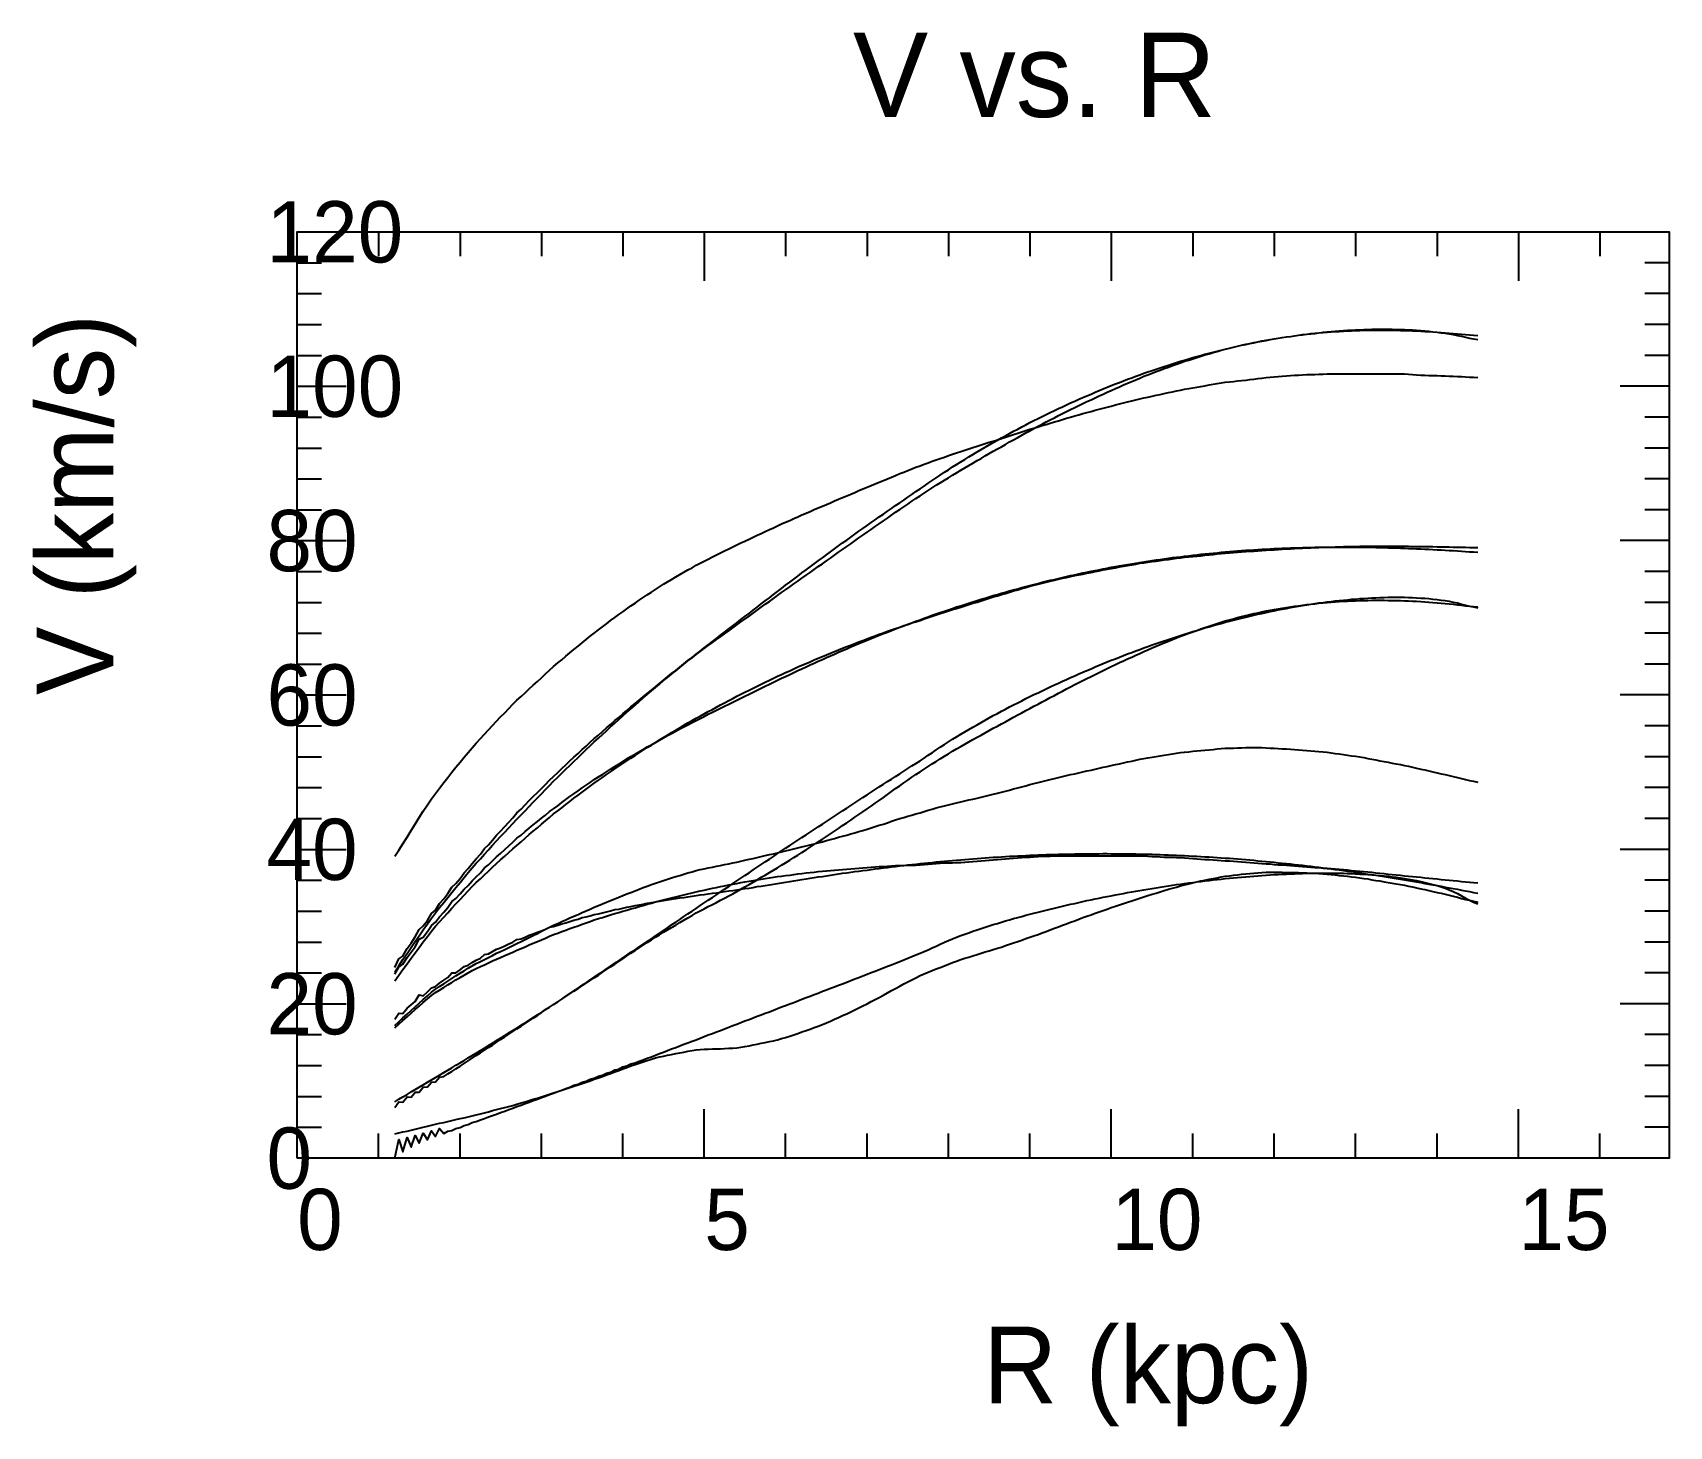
# Model space of a CAD drawing. Extents: x -35 to 179, y -35 to 147.
import ezdxf

# ---------------------------------------------------------------- set-up
doc = ezdxf.new("R2010")
doc.units = 0

msp = doc.modelspace()

# ---------------------------------------------------------------- texts
at = {"color": 0}
for s, height, p in [('V vs. R', 11, (72.6, 135.96)), ('120', 8, (-4, 116.96)), ('100', 8, (-4, 96.8)), ('80', 8, (-4, 76.64)), ('60', 8, (-4, 56.48)), ('40', 8, (-4, 36.32)), ('20', 8, (-4, 16.16)), ('0', 8, (-4, -4)), ('0', 8, (0, -12)), ('5', 8, (53.17, -12)), ('10', 8, (106.33, -12)), ('15', 8, (159.5, -12)), ('R (kpc)', 10, (89.6, -32))]:
    msp.add_text(s, height=height, dxfattribs=at).set_placement(p)
msp.add_text('V (km/s)', height=10, rotation=90, dxfattribs=at).set_placement((-24, 60.48))

# ---------------------------------------------------------------- linework, layer by layer
at = {"color": 0}
for p, q in [((10.63, 120.96), (10.63, 117.76)), ((21.27, 120.96), (21.27, 117.76)), ((31.9, 120.96), (31.9, 117.76)), ((42.53, 120.96), (42.53, 117.76)), ((53.17, 120.96), (53.17, 114.56)), ((63.8, 120.96), (63.8, 117.76)), ((74.43, 120.96), (74.43, 117.76)), ((85.07, 120.96), (85.07, 117.76)), ((95.7, 120.96), (95.7, 117.76)), ((106.33, 120.96), (106.33, 114.56)), ((116.97, 120.96), (116.97, 117.76)), ((127.6, 120.96), (127.6, 117.76)), ((138.23, 120.96), (138.23, 117.76)), ((148.87, 120.96), (148.87, 117.76)), ((159.5, 120.96), (159.5, 114.56)), ((170.13, 120.96), (170.13, 117.76)), ((0, 116.93), (3.2, 116.93)), ((179.2, 116.93), (176, 116.93)), ((0, 112.89), (3.2, 112.89)), ((179.2, 112.89), (176, 112.89)), ((0, 108.86), (3.2, 108.86)), ((179.2, 108.86), (176, 108.86)), ((0, 104.83), (3.2, 104.83)), ((179.2, 104.83), (176, 104.83)), ((0, 100.8), (6.4, 100.8)), ((179.2, 100.8), (172.8, 100.8)), ((0, 96.77), (3.2, 96.77)), ((179.2, 96.77), (176, 96.77)), ((0, 92.73), (3.2, 92.73)), ((179.2, 92.73), (176, 92.73)), ((0, 88.7), (3.2, 88.7)), ((179.2, 88.7), (176, 88.7)), ((0, 84.67), (3.2, 84.67)), ((179.2, 84.67), (176, 84.67)), ((0, 80.64), (6.4, 80.64)), ((179.2, 80.64), (172.8, 80.64)), ((0, 76.61), (3.2, 76.61)), ((179.2, 76.61), (176, 76.61)), ((0, 72.57), (3.2, 72.57)), ((179.2, 72.57), (176, 72.57)), ((0, 68.54), (3.2, 68.54)), ((179.2, 68.54), (176, 68.54)), ((0, 64.51), (3.2, 64.51)), ((179.2, 64.51), (176, 64.51)), ((0, 60.48), (6.4, 60.48)), ((179.2, 60.48), (172.8, 60.48)), ((0, 56.45), (3.2, 56.45)), ((179.2, 56.45), (176, 56.45)), ((0, 52.42), (3.2, 52.42)), ((179.2, 52.42), (176, 52.42)), ((0, 48.38), (3.2, 48.38)), ((179.2, 48.38), (176, 48.38)), ((0, 44.35), (3.2, 44.35)), ((179.2, 44.35), (176, 44.35)), ((0, 40.32), (6.4, 40.32)), ((179.2, 40.32), (172.8, 40.32)), ((0, 36.29), (3.2, 36.29)), ((179.2, 36.29), (176, 36.29)), ((0, 32.26), (3.2, 32.26)), ((179.2, 32.26), (176, 32.26)), ((0, 28.22), (3.2, 28.22)), ((179.2, 28.22), (176, 28.22)), ((0, 24.19), (3.2, 24.19)), ((179.2, 24.19), (176, 24.19)), ((0, 20.16), (6.4, 20.16)), ((179.2, 20.16), (172.8, 20.16)), ((0, 16.13), (3.2, 16.13)), ((179.2, 16.13), (176, 16.13)), ((0, 12.1), (3.2, 12.1)), ((179.2, 12.1), (176, 12.1)), ((0, 8.06), (3.2, 8.06)), ((179.2, 8.06), (176, 8.06)), ((53.17, 0), (53.17, 6.4)), ((106.33, 0), (106.33, 6.4)), ((159.5, 0), (159.5, 6.4)), ((0, 4.03), (3.2, 4.03)), ((10.63, 0), (10.63, 3.2)), ((21.27, 0), (21.27, 3.2)), ((31.9, 0), (31.9, 3.2)), ((42.53, 0), (42.53, 3.2)), ((63.8, 0), (63.8, 3.2)), ((74.43, 0), (74.43, 3.2)), ((85.07, 0), (85.07, 3.2)), ((95.7, 0), (95.7, 3.2)), ((116.97, 0), (116.97, 3.2)), ((127.6, 0), (127.6, 3.2)), ((138.23, 0), (138.23, 3.2)), ((148.87, 0), (148.87, 3.2)), ((170.13, 0), (170.13, 3.2)), ((179.2, 4.03), (176, 4.03))]:
    msp.add_line(p, q, dxfattribs=at)
msp.add_lwpolyline([(0, 0), (0, 120.96), (179.2, 120.96), (179.2, 0)], close=True, dxfattribs=at)
at = {"color": 3}
for points in [[(12.76, 24.9), (13.29, 26.02), (13.82, 26.36), (14.36, 27.38), (14.89, 28.05), (15.42, 28.91), (15.95, 29.87), (16.48, 30.32), (17.01, 31.03), (17.55, 31.94), (18.08, 32.4), (18.61, 33.24), (19.14, 33.85), (19.67, 34.54), (20.2, 35.39), (20.74, 35.85), (21.27, 36.53), (21.8, 37.25), (22.33, 37.8), (22.86, 38.47), (23.39, 39.09), (23.93, 39.71), (24.46, 40.43), (24.99, 40.92), (25.52, 41.53), (26.05, 42.16), (26.58, 42.7), (27.12, 43.3), (27.65, 43.87), (28.18, 44.44), (28.71, 45.07), (29.24, 45.55), (29.77, 46.12), (30.31, 46.68), (30.84, 47.2), (31.37, 47.73), (31.9, 48.27), (32.43, 48.8), (32.96, 49.37), (33.5, 49.83), (34.03, 50.35), (34.56, 50.87), (35.09, 51.36), (35.62, 51.86), (36.15, 52.36), (36.69, 52.84), (37.22, 53.37), (37.75, 53.81), (38.28, 54.3), (38.81, 54.78), (39.34, 55.25), (39.88, 55.71), (40.41, 56.19), (40.94, 56.64), (41.47, 57.13), (42, 57.55), (42.53, 58.02), (43.07, 58.47), (43.6, 58.93), (44.13, 59.36), (44.66, 59.8), (45.19, 60.24), (45.72, 60.69), (46.26, 61.12), (46.79, 61.55), (47.32, 61.99), (47.85, 62.42), (48.38, 62.84), (48.91, 63.27), (49.45, 63.69), (49.98, 64.13), (50.51, 64.54), (51.04, 64.96), (51.57, 65.38), (52.1, 65.8), (52.64, 66.21), (53.17, 66.62), (53.7, 67.04), (54.23, 67.46), (54.76, 67.86), (55.29, 68.27), (55.83, 68.68), (56.36, 69.1), (56.89, 69.5), (57.42, 69.92), (57.95, 70.32), (58.48, 70.74), (59.02, 71.14), (59.55, 71.55), (60.08, 71.95), (60.61, 72.37), (61.14, 72.77), (61.67, 73.18), (62.21, 73.58), (62.74, 74), (63.27, 74.4), (63.8, 74.8), (64.33, 75.2), (64.86, 75.61), (65.4, 76), (65.93, 76.41), (66.46, 76.8), (66.99, 77.2), (67.52, 77.6), (68.05, 77.99), (68.59, 78.38), (69.12, 78.78), (69.65, 79.17), (70.18, 79.56), (70.71, 79.94), (71.24, 80.33), (71.78, 80.71), (72.31, 81.1), (72.84, 81.48), (73.37, 81.86), (73.9, 82.24), (74.43, 82.61), (74.97, 82.99), (75.5, 83.36), (76.03, 83.74), (76.56, 84.11), (77.09, 84.48), (77.62, 84.85), (78.16, 85.21), (78.69, 85.58), (79.22, 85.94), (79.75, 86.31), (80.28, 86.67), (80.81, 87.03), (81.35, 87.39), (81.88, 87.75), (82.41, 88.12), (82.94, 88.47), (83.47, 88.84), (84, 89.19), (84.54, 89.56), (85.07, 89.9), (85.6, 90.25), (86.13, 90.59), (86.66, 90.92), (87.19, 91.25), (87.73, 91.58), (88.26, 91.89), (88.79, 92.22), (89.32, 92.53), (89.85, 92.84), (90.38, 93.15), (90.92, 93.45), (91.45, 93.75), (91.98, 94.05), (92.51, 94.34), (93.04, 94.64), (93.57, 94.92), (94.11, 95.21), (94.64, 95.49), (95.17, 95.76), (95.7, 96.04), (96.23, 96.31), (96.76, 96.58), (97.3, 96.84), (97.83, 97.1), (98.36, 97.36), (98.89, 97.62), (99.42, 97.87), (99.95, 98.12), (100.49, 98.37), (101.02, 98.61), (101.55, 98.85), (102.08, 99.09), (102.61, 99.32), (103.14, 99.56), (103.68, 99.78), (104.21, 100.01), (104.74, 100.23), (105.27, 100.45), (105.8, 100.67), (106.33, 100.88), (106.87, 101.09), (107.4, 101.3), (107.93, 101.51), (108.46, 101.71), (108.99, 101.91), (109.52, 102.11), (110.06, 102.29), (110.59, 102.49), (111.12, 102.67), (111.65, 102.86), (112.18, 103.03), (112.71, 103.22), (113.25, 103.39), (113.78, 103.56), (114.31, 103.73), (114.84, 103.9), (115.37, 104.06), (115.9, 104.22), (116.44, 104.37), (116.97, 104.53), (117.5, 104.68), (118.03, 104.83), (118.56, 104.97), (119.09, 105.12), (119.63, 105.25), (120.16, 105.39), (120.69, 105.52), (121.22, 105.65), (121.75, 105.78), (122.28, 105.9), (122.82, 106.03), (123.35, 106.14), (123.88, 106.26), (124.41, 106.37), (124.94, 106.48), (125.47, 106.58), (126.01, 106.68), (126.54, 106.78), (127.07, 106.88), (127.6, 106.97), (128.13, 107.06), (128.66, 107.15), (129.2, 107.23), (129.73, 107.31), (130.26, 107.39), (130.79, 107.46), (131.32, 107.54), (131.85, 107.6), (132.39, 107.67), (132.92, 107.73), (133.45, 107.79), (133.98, 107.84), (134.51, 107.89), (135.04, 107.94), (135.58, 107.99), (136.11, 108.03), (136.64, 108.07), (137.17, 108.1), (137.7, 108.13), (138.23, 108.16), (138.77, 108.18), (139.3, 108.2), (139.83, 108.22), (140.36, 108.23), (140.89, 108.24), (141.42, 108.24), (141.96, 108.25), (142.49, 108.24), (143.02, 108.24), (143.55, 108.22), (144.08, 108.21), (144.61, 108.19), (145.15, 108.17), (145.68, 108.14), (146.21, 108.11), (146.74, 108.07), (147.27, 108.03), (147.8, 107.98), (148.34, 107.92), (148.87, 107.86), (149.4, 107.79), (149.93, 107.72), (150.46, 107.63), (150.99, 107.54), (151.53, 107.43), (152.06, 107.32), (152.59, 107.2), (153.12, 107.09), (153.65, 106.99), (154.18, 106.89)], [(12.76, 24), (13.29, 24.95), (13.82, 25.33), (14.36, 26.19), (14.89, 26.9), (15.42, 27.59), (15.95, 28.6), (16.48, 28.87), (17.01, 29.6), (17.55, 30.36), (18.08, 30.83), (18.61, 31.52), (19.14, 32.13), (19.67, 32.74), (20.2, 33.53), (20.74, 33.89), (21.27, 34.5), (21.8, 35.14), (22.33, 35.61), (22.86, 36.19), (23.39, 36.73), (23.93, 37.26), (24.46, 37.9), (24.99, 38.29), (25.52, 38.82), (26.05, 39.36), (26.58, 39.8), (27.12, 40.3), (27.65, 40.78), (28.18, 41.26), (28.71, 41.8), (29.24, 42.17), (29.77, 42.63), (30.31, 43.1), (30.84, 43.51), (31.37, 43.95), (31.9, 44.38), (32.43, 44.8), (32.96, 45.26), (33.5, 45.61), (34.03, 46.02), (34.56, 46.44), (35.09, 46.81), (35.62, 47.2), (36.15, 47.58), (36.69, 47.96), (37.22, 48.36), (37.75, 48.69), (38.28, 49.05), (38.81, 49.42), (39.34, 49.77), (39.88, 50.11), (40.41, 50.46), (40.94, 50.8), (41.47, 51.15), (42, 51.46), (42.53, 51.79), (43.07, 52.12), (43.6, 52.44), (44.13, 52.75), (44.66, 53.06), (45.19, 53.37), (45.72, 53.7), (46.26, 53.98), (46.79, 54.28), (47.32, 54.59), (47.85, 54.88), (48.38, 55.17), (48.91, 55.46), (49.45, 55.74), (49.98, 56.04), (50.51, 56.31), (51.04, 56.59), (51.57, 56.87), (52.1, 57.15), (52.64, 57.42), (53.17, 57.69), (53.7, 57.96), (54.23, 58.23), (54.76, 58.49), (55.29, 58.76), (55.83, 59.02), (56.36, 59.29), (56.89, 59.55), (57.42, 59.81), (57.95, 60.07), (58.48, 60.34), (59.02, 60.59), (59.55, 60.85), (60.08, 61.11), (60.61, 61.38), (61.14, 61.63), (61.67, 61.89), (62.21, 62.15), (62.74, 62.41), (63.27, 62.66), (63.8, 62.91), (64.33, 63.16), (64.86, 63.42), (65.4, 63.66), (65.93, 63.91), (66.46, 64.15), (66.99, 64.4), (67.52, 64.64), (68.05, 64.88), (68.59, 65.12), (69.12, 65.37), (69.65, 65.59), (70.18, 65.83), (70.71, 66.06), (71.24, 66.29), (71.78, 66.52), (72.31, 66.75), (72.84, 66.97), (73.37, 67.2), (73.9, 67.42), (74.43, 67.64), (74.97, 67.85), (75.5, 68.07), (76.03, 68.28), (76.56, 68.49), (77.09, 68.7), (77.62, 68.92), (78.16, 69.12), (78.69, 69.32), (79.22, 69.52), (79.75, 69.72), (80.28, 69.92), (80.81, 70.12), (81.35, 70.31), (81.88, 70.51), (82.41, 70.69), (82.94, 70.88), (83.47, 71.07), (84, 71.25), (84.54, 71.43), (85.07, 71.61), (85.6, 71.79), (86.13, 71.97), (86.66, 72.14), (87.19, 72.31), (87.73, 72.48), (88.26, 72.65), (88.79, 72.81), (89.32, 72.98), (89.85, 73.14), (90.38, 73.3), (90.92, 73.46), (91.45, 73.61), (91.98, 73.76), (92.51, 73.91), (93.04, 74.07), (93.57, 74.21), (94.11, 74.36), (94.64, 74.51), (95.17, 74.64), (95.7, 74.78), (96.23, 74.92), (96.76, 75.05), (97.3, 75.19), (97.83, 75.32), (98.36, 75.45), (98.89, 75.58), (99.42, 75.7), (99.95, 75.82), (100.49, 75.94), (101.02, 76.06), (101.55, 76.18), (102.08, 76.3), (102.61, 76.41), (103.14, 76.52), (103.68, 76.63), (104.21, 76.74), (104.74, 76.84), (105.27, 76.94), (105.8, 77.05), (106.33, 77.15), (106.87, 77.24), (107.4, 77.34), (107.93, 77.43), (108.46, 77.52), (108.99, 77.61), (109.52, 77.7), (110.06, 77.79), (110.59, 77.87), (111.12, 77.95), (111.65, 78.04), (112.18, 78.11), (112.71, 78.19), (113.25, 78.26), (113.78, 78.33), (114.31, 78.41), (114.84, 78.47), (115.37, 78.54), (115.9, 78.61), (116.44, 78.67), (116.97, 78.73), (117.5, 78.79), (118.03, 78.85), (118.56, 78.91), (119.09, 78.96), (119.63, 79.01), (120.16, 79.06), (120.69, 79.11), (121.22, 79.16), (121.75, 79.2), (122.28, 79.24), (122.82, 79.29), (123.35, 79.33), (123.88, 79.37), (124.41, 79.4), (124.94, 79.44), (125.47, 79.47), (126.01, 79.5), (126.54, 79.53), (127.07, 79.56), (127.6, 79.59), (128.13, 79.61), (128.66, 79.64), (129.2, 79.66), (129.73, 79.68), (130.26, 79.7), (130.79, 79.71), (131.32, 79.73), (131.85, 79.74), (132.39, 79.75), (132.92, 79.77), (133.45, 79.77), (133.98, 79.78), (134.51, 79.79), (135.04, 79.79), (135.58, 79.8), (136.11, 79.8), (136.64, 79.8), (137.17, 79.8), (137.7, 79.79), (138.23, 79.79), (138.77, 79.78), (139.3, 79.78), (139.83, 79.77), (140.36, 79.76), (140.89, 79.75), (141.42, 79.74), (141.96, 79.73), (142.49, 79.71), (143.02, 79.7), (143.55, 79.68), (144.08, 79.66), (144.61, 79.64), (145.15, 79.62), (145.68, 79.6), (146.21, 79.58), (146.74, 79.55), (147.27, 79.53), (147.8, 79.5), (148.34, 79.48), (148.87, 79.45), (149.4, 79.42), (149.93, 79.39), (150.46, 79.36), (150.99, 79.33), (151.53, 79.3), (152.06, 79.26), (152.59, 79.23), (153.12, 79.19), (153.65, 79.16), (154.18, 79.12)], [(12.76, 6.63), (13.29, 7.36), (13.82, 7.29), (14.36, 7.99), (14.89, 7.95), (15.42, 8.62), (15.95, 8.62), (16.48, 9.27), (17.01, 9.29), (17.55, 9.92), (18.08, 9.96), (18.61, 10.58), (19.14, 10.64), (19.67, 11.01), (20.2, 11.32), (20.74, 11.68), (21.27, 12.01), (21.8, 12.36), (22.33, 12.69), (22.86, 13.05), (23.39, 13.39), (23.93, 13.74), (24.46, 14.08), (24.99, 14.43), (25.52, 14.77), (26.05, 15.12), (26.58, 15.47), (27.12, 15.82), (27.65, 16.17), (28.18, 16.52), (28.71, 16.88), (29.24, 17.22), (29.77, 17.58), (30.31, 17.92), (30.84, 18.29), (31.37, 18.63), (31.9, 19), (32.43, 19.35), (32.96, 19.71), (33.5, 20.06), (34.03, 20.42), (34.56, 20.77), (35.09, 21.14), (35.62, 21.48), (36.15, 21.85), (36.69, 22.19), (37.22, 22.57), (37.75, 22.91), (38.28, 23.28), (38.81, 23.62), (39.34, 24), (39.88, 24.34), (40.41, 24.72), (40.94, 25.05), (41.47, 25.44), (42, 25.77), (42.53, 26.16), (43.07, 26.49), (43.6, 26.88), (44.13, 27.21), (44.66, 27.57), (45.19, 27.93), (45.72, 28.29), (46.26, 28.65), (46.79, 29.01), (47.32, 29.37), (47.85, 29.73), (48.38, 30.09), (48.91, 30.45), (49.45, 30.81), (49.98, 31.17), (50.51, 31.53), (51.04, 31.89), (51.57, 32.25), (52.1, 32.61), (52.64, 32.97), (53.17, 33.33), (53.7, 33.69), (54.23, 34.05), (54.76, 34.4), (55.29, 34.76), (55.83, 35.12), (56.36, 35.48), (56.89, 35.84), (57.42, 36.21), (57.95, 36.55), (58.48, 36.92), (59.02, 37.27), (59.55, 37.63), (60.08, 37.98), (60.61, 38.34), (61.14, 38.69), (61.67, 39.05), (62.21, 39.4), (62.74, 39.76), (63.27, 40.11), (63.8, 40.47), (64.33, 40.81), (64.86, 41.17), (65.4, 41.52), (65.93, 41.87), (66.46, 42.22), (66.99, 42.58), (67.52, 42.92), (68.05, 43.28), (68.59, 43.62), (69.12, 43.97), (69.65, 44.32), (70.18, 44.67), (70.71, 45.02), (71.24, 45.37), (71.78, 45.71), (72.31, 46.06), (72.84, 46.4), (73.37, 46.75), (73.9, 47.1), (74.43, 47.44), (74.97, 47.78), (75.5, 48.13), (76.03, 48.47), (76.56, 48.82), (77.09, 49.16), (77.62, 49.5), (78.16, 49.84), (78.69, 50.19), (79.22, 50.53), (79.75, 50.87), (80.28, 51.21), (80.81, 51.55), (81.35, 51.9), (81.88, 52.24), (82.41, 52.6), (82.94, 52.94), (83.47, 53.31), (84, 53.65), (84.54, 54.02), (85.07, 54.35), (85.6, 54.7), (86.13, 55.01), (86.66, 55.35), (87.19, 55.66), (87.73, 55.98), (88.26, 56.28), (88.79, 56.59), (89.32, 56.88), (89.85, 57.19), (90.38, 57.48), (90.92, 57.78), (91.45, 58.06), (91.98, 58.35), (92.51, 58.62), (93.04, 58.91), (93.57, 59.18), (94.11, 59.46), (94.64, 59.72), (95.17, 60), (95.7, 60.26), (96.23, 60.52), (96.76, 60.78), (97.3, 61.04), (97.83, 61.29), (98.36, 61.54), (98.89, 61.79), (99.42, 62.04), (99.95, 62.28), (100.49, 62.52), (101.02, 62.76), (101.55, 63), (102.08, 63.23), (102.61, 63.46), (103.14, 63.69), (103.68, 63.91), (104.21, 64.14), (104.74, 64.36), (105.27, 64.58), (105.8, 64.79), (106.33, 65.01), (106.87, 65.22), (107.4, 65.43), (107.93, 65.63), (108.46, 65.85), (108.99, 66.04), (109.52, 66.24), (110.06, 66.43), (110.59, 66.63), (111.12, 66.82), (111.65, 67.01), (112.18, 67.19), (112.71, 67.38), (113.25, 67.56), (113.78, 67.74), (114.31, 67.91), (114.84, 68.09), (115.37, 68.26), (115.9, 68.43), (116.44, 68.59), (116.97, 68.76), (117.5, 68.92), (118.03, 69.08), (118.56, 69.23), (119.09, 69.39), (119.63, 69.54), (120.16, 69.69), (120.69, 69.83), (121.22, 69.98), (121.75, 70.12), (122.28, 70.26), (122.82, 70.39), (123.35, 70.52), (123.88, 70.65), (124.41, 70.78), (124.94, 70.9), (125.47, 71.02), (126.01, 71.14), (126.54, 71.26), (127.07, 71.37), (127.6, 71.48), (128.13, 71.59), (128.66, 71.69), (129.2, 71.79), (129.73, 71.89), (130.26, 71.98), (130.79, 72.07), (131.32, 72.16), (131.85, 72.25), (132.39, 72.33), (132.92, 72.41), (133.45, 72.49), (133.98, 72.56), (134.51, 72.63), (135.04, 72.69), (135.58, 72.76), (136.11, 72.81), (136.64, 72.87), (137.17, 72.92), (137.7, 72.97), (138.23, 73.01), (138.77, 73.06), (139.3, 73.09), (139.83, 73.13), (140.36, 73.15), (140.89, 73.18), (141.42, 73.2), (141.96, 73.22), (142.49, 73.23), (143.02, 73.24), (143.55, 73.24), (144.08, 73.24), (144.61, 73.23), (145.15, 73.22), (145.68, 73.2), (146.21, 73.17), (146.74, 73.14), (147.27, 73.11), (147.8, 73.06), (148.34, 73.01), (148.87, 72.95), (149.4, 72.88), (149.93, 72.8), (150.46, 72.71), (150.99, 72.61), (151.53, 72.49), (152.06, 72.35), (152.59, 72.22), (153.12, 72.09), (153.65, 71.97), (154.18, 71.87)]]:
    msp.add_lwpolyline(points, dxfattribs=at)
at = {"color": 4}
for points in [[(12.76, 24.31), (13.29, 25.11), (13.82, 25.92), (14.36, 26.7), (14.89, 27.5), (15.42, 28.27), (15.95, 29.04), (16.48, 29.81), (17.01, 30.58), (17.55, 31.33), (18.08, 32.05), (18.61, 32.71), (19.14, 33.38), (19.67, 34.04), (20.2, 34.7), (20.74, 35.35), (21.27, 35.99), (21.8, 36.63), (22.33, 37.28), (22.86, 37.9), (23.39, 38.5), (23.93, 39.09), (24.46, 39.67), (24.99, 40.27), (25.52, 40.85), (26.05, 41.42), (26.58, 42), (27.12, 42.56), (27.65, 43.12), (28.18, 43.68), (28.71, 44.24), (29.24, 44.81), (29.77, 45.36), (30.31, 45.92), (30.84, 46.48), (31.37, 47.03), (31.9, 47.57), (32.43, 48.13), (32.96, 48.66), (33.5, 49.22), (34.03, 49.73), (34.56, 50.26), (35.09, 50.78), (35.62, 51.29), (36.15, 51.81), (36.69, 52.32), (37.22, 52.82), (37.75, 53.34), (38.28, 53.84), (38.81, 54.34), (39.34, 54.84), (39.88, 55.33), (40.41, 55.81), (40.94, 56.31), (41.47, 56.78), (42, 57.27), (42.53, 57.74), (43.07, 58.22), (43.6, 58.69), (44.13, 59.16), (44.66, 59.63), (45.19, 60.09), (45.72, 60.54), (46.26, 61.01), (46.79, 61.47), (47.32, 61.91), (47.85, 62.35), (48.38, 62.78), (48.91, 63.21), (49.45, 63.65), (49.98, 64.07), (50.51, 64.5), (51.04, 64.92), (51.57, 65.33), (52.1, 65.76), (52.64, 66.15), (53.17, 66.54), (53.7, 66.93), (54.23, 67.32), (54.76, 67.71), (55.29, 68.09), (55.83, 68.48), (56.36, 68.87), (56.89, 69.24), (57.42, 69.63), (57.95, 70.01), (58.48, 70.4), (59.02, 70.79), (59.55, 71.18), (60.08, 71.55), (60.61, 71.95), (61.14, 72.32), (61.67, 72.7), (62.21, 73.08), (62.74, 73.46), (63.27, 73.84), (63.8, 74.23), (64.33, 74.6), (64.86, 74.99), (65.4, 75.36), (65.93, 75.75), (66.46, 76.12), (66.99, 76.49), (67.52, 76.87), (68.05, 77.24), (68.59, 77.61), (69.12, 78), (69.65, 78.36), (70.18, 78.74), (70.71, 79.11), (71.24, 79.48), (71.78, 79.86), (72.31, 80.23), (72.84, 80.6), (73.37, 80.98), (73.9, 81.35), (74.43, 81.72), (74.97, 82.1), (75.5, 82.46), (76.03, 82.84), (76.56, 83.21), (77.09, 83.58), (77.62, 83.96), (78.16, 84.33), (78.69, 84.7), (79.22, 85.05), (79.75, 85.41), (80.28, 85.77), (80.81, 86.12), (81.35, 86.47), (81.88, 86.83), (82.41, 87.17), (82.94, 87.52), (83.47, 87.87), (84, 88.2), (84.54, 88.53), (85.07, 88.85), (85.6, 89.18), (86.13, 89.5), (86.66, 89.83), (87.19, 90.14), (87.73, 90.46), (88.26, 90.76), (88.79, 91.08), (89.32, 91.38), (89.85, 91.69), (90.38, 92), (90.92, 92.3), (91.45, 92.6), (91.98, 92.9), (92.51, 93.2), (93.04, 93.52), (93.57, 93.81), (94.11, 94.11), (94.64, 94.41), (95.17, 94.7), (95.7, 94.99), (96.23, 95.28), (96.76, 95.57), (97.3, 95.85), (97.83, 96.13), (98.36, 96.41), (98.89, 96.69), (99.42, 96.96), (99.95, 97.23), (100.49, 97.49), (101.02, 97.75), (101.55, 98.02), (102.08, 98.27), (102.61, 98.53), (103.14, 98.79), (103.68, 99.03), (104.21, 99.28), (104.74, 99.53), (105.27, 99.77), (105.8, 100.02), (106.33, 100.26), (106.87, 100.49), (107.4, 100.73), (107.93, 100.96), (108.46, 101.2), (108.99, 101.42), (109.52, 101.65), (110.06, 101.87), (110.59, 102.09), (111.12, 102.29), (111.65, 102.5), (112.18, 102.7), (112.71, 102.9), (113.25, 103.1), (113.78, 103.3), (114.31, 103.49), (114.84, 103.68), (115.37, 103.87), (115.9, 104.06), (116.44, 104.22), (116.97, 104.39), (117.5, 104.55), (118.03, 104.71), (118.56, 104.88), (119.09, 105.04), (119.63, 105.19), (120.16, 105.35), (120.69, 105.49), (121.22, 105.64), (121.75, 105.77), (122.28, 105.9), (122.82, 106.03), (123.35, 106.15), (123.88, 106.27), (124.41, 106.38), (124.94, 106.49), (125.47, 106.6), (126.01, 106.71), (126.54, 106.81), (127.07, 106.89), (127.6, 106.98), (128.13, 107.06), (128.66, 107.15), (129.2, 107.23), (129.73, 107.3), (130.26, 107.38), (130.79, 107.45), (131.32, 107.52), (131.85, 107.58), (132.39, 107.64), (132.92, 107.7), (133.45, 107.75), (133.98, 107.8), (134.51, 107.85), (135.04, 107.89), (135.58, 107.93), (136.11, 107.96), (136.64, 108), (137.17, 108.02), (137.7, 108.05), (138.23, 108.07), (138.77, 108.09), (139.3, 108.1), (139.83, 108.11), (140.36, 108.11), (140.89, 108.12), (141.42, 108.12), (141.96, 108.12), (142.49, 108.11), (143.02, 108.11), (143.55, 108.1), (144.08, 108.09), (144.61, 108.08), (145.15, 108.06), (145.68, 108.04), (146.21, 108.01), (146.74, 107.99), (147.27, 107.96), (147.8, 107.93), (148.34, 107.89), (148.87, 107.86), (149.4, 107.82), (149.93, 107.78), (150.46, 107.74), (150.99, 107.69), (151.53, 107.64), (152.06, 107.59), (152.59, 107.54), (153.12, 107.49), (153.65, 107.45), (154.18, 107.4)], [(12.76, 23.17), (13.29, 23.9), (13.82, 24.65), (14.36, 25.38), (14.89, 26.11), (15.42, 26.82), (15.95, 27.52), (16.48, 28.24), (17.01, 28.93), (17.55, 29.62), (18.08, 30.27), (18.61, 30.86), (19.14, 31.45), (19.67, 32.05), (20.2, 32.63), (20.74, 33.21), (21.27, 33.77), (21.8, 34.33), (22.33, 34.91), (22.86, 35.45), (23.39, 35.98), (23.93, 36.48), (24.46, 36.98), (24.99, 37.49), (25.52, 37.99), (26.05, 38.47), (26.58, 38.96), (27.12, 39.43), (27.65, 39.91), (28.18, 40.38), (28.71, 40.84), (29.24, 41.32), (29.77, 41.78), (30.31, 42.24), (30.84, 42.71), (31.37, 43.15), (31.9, 43.6), (32.43, 44.05), (32.96, 44.48), (33.5, 44.94), (34.03, 45.35), (34.56, 45.76), (35.09, 46.19), (35.62, 46.59), (36.15, 47), (36.69, 47.4), (37.22, 47.79), (37.75, 48.19), (38.28, 48.58), (38.81, 48.97), (39.34, 49.36), (39.88, 49.72), (40.41, 50.09), (40.94, 50.46), (41.47, 50.82), (42, 51.19), (42.53, 51.54), (43.07, 51.88), (43.6, 52.24), (44.13, 52.58), (44.66, 52.92), (45.19, 53.26), (45.72, 53.6), (46.26, 53.94), (46.79, 54.28), (47.32, 54.6), (47.85, 54.93), (48.38, 55.25), (48.91, 55.57), (49.45, 55.89), (49.98, 56.2), (50.51, 56.52), (51.04, 56.83), (51.57, 57.13), (52.1, 57.45), (52.64, 57.73), (53.17, 58.03), (53.7, 58.32), (54.23, 58.6), (54.76, 58.9), (55.29, 59.18), (55.83, 59.46), (56.36, 59.75), (56.89, 60.03), (57.42, 60.31), (57.95, 60.57), (58.48, 60.84), (59.02, 61.11), (59.55, 61.37), (60.08, 61.63), (60.61, 61.9), (61.14, 62.15), (61.67, 62.41), (62.21, 62.67), (62.74, 62.92), (63.27, 63.17), (63.8, 63.41), (64.33, 63.65), (64.86, 63.9), (65.4, 64.14), (65.93, 64.37), (66.46, 64.6), (66.99, 64.82), (67.52, 65.06), (68.05, 65.28), (68.59, 65.5), (69.12, 65.73), (69.65, 65.94), (70.18, 66.16), (70.71, 66.37), (71.24, 66.57), (71.78, 66.79), (72.31, 67), (72.84, 67.2), (73.37, 67.41), (73.9, 67.61), (74.43, 67.81), (74.97, 68.01), (75.5, 68.2), (76.03, 68.41), (76.56, 68.6), (77.09, 68.79), (77.62, 68.98), (78.16, 69.17), (78.69, 69.35), (79.22, 69.53), (79.75, 69.7), (80.28, 69.88), (80.81, 70.05), (81.35, 70.22), (81.88, 70.42), (82.41, 70.59), (82.94, 70.78), (83.47, 70.96), (84, 71.14), (84.54, 71.3), (85.07, 71.47), (85.6, 71.63), (86.13, 71.79), (86.66, 71.95), (87.19, 72.12), (87.73, 72.29), (88.26, 72.45), (88.79, 72.62), (89.32, 72.79), (89.85, 72.95), (90.38, 73.12), (90.92, 73.28), (91.45, 73.43), (91.98, 73.59), (92.51, 73.75), (93.04, 73.91), (93.57, 74.07), (94.11, 74.22), (94.64, 74.38), (95.17, 74.52), (95.7, 74.67), (96.23, 74.81), (96.76, 74.95), (97.3, 75.09), (97.83, 75.22), (98.36, 75.34), (98.89, 75.47), (99.42, 75.6), (99.95, 75.72), (100.49, 75.83), (101.02, 75.94), (101.55, 76.06), (102.08, 76.17), (102.61, 76.27), (103.14, 76.39), (103.68, 76.49), (104.21, 76.6), (104.74, 76.7), (105.27, 76.8), (105.8, 76.91), (106.33, 77.01), (106.87, 77.1), (107.4, 77.21), (107.93, 77.3), (108.46, 77.4), (108.99, 77.49), (109.52, 77.58), (110.06, 77.67), (110.59, 77.75), (111.12, 77.82), (111.65, 77.9), (112.18, 77.97), (112.71, 78.04), (113.25, 78.12), (113.78, 78.19), (114.31, 78.26), (114.84, 78.33), (115.37, 78.4), (115.9, 78.46), (116.44, 78.51), (116.97, 78.57), (117.5, 78.62), (118.03, 78.67), (118.56, 78.73), (119.09, 78.78), (119.63, 78.84), (120.16, 78.89), (120.69, 78.94), (121.22, 78.99), (121.75, 79.03), (122.28, 79.08), (122.82, 79.12), (123.35, 79.16), (123.88, 79.2), (124.41, 79.24), (124.94, 79.28), (125.47, 79.32), (126.01, 79.36), (126.54, 79.39), (127.07, 79.42), (127.6, 79.45), (128.13, 79.48), (128.66, 79.52), (129.2, 79.55), (129.73, 79.58), (130.26, 79.6), (130.79, 79.63), (131.32, 79.66), (131.85, 79.68), (132.39, 79.7), (132.92, 79.73), (133.45, 79.75), (133.98, 79.77), (134.51, 79.79), (135.04, 79.8), (135.58, 79.82), (136.11, 79.84), (136.64, 79.85), (137.17, 79.86), (137.7, 79.87), (138.23, 79.88), (138.77, 79.89), (139.3, 79.89), (139.83, 79.9), (140.36, 79.9), (140.89, 79.9), (141.42, 79.9), (141.96, 79.9), (142.49, 79.9), (143.02, 79.9), (143.55, 79.89), (144.08, 79.89), (144.61, 79.89), (145.15, 79.89), (145.68, 79.88), (146.21, 79.88), (146.74, 79.87), (147.27, 79.86), (147.8, 79.85), (148.34, 79.85), (148.87, 79.84), (149.4, 79.83), (149.93, 79.82), (150.46, 79.81), (150.99, 79.8), (151.53, 79.78), (152.06, 79.77), (152.59, 79.76), (153.12, 79.75), (153.65, 79.73), (154.18, 79.72)], [(12.76, 7.35), (13.29, 7.69), (13.82, 8.01), (14.36, 8.31), (14.89, 8.64), (15.42, 8.94), (15.95, 9.27), (16.48, 9.57), (17.01, 9.9), (17.55, 10.21), (18.08, 10.54), (18.61, 10.84), (19.14, 11.17), (19.67, 11.48), (20.2, 11.8), (20.74, 12.12), (21.27, 12.44), (21.8, 12.76), (22.33, 13.08), (22.86, 13.39), (23.39, 13.72), (23.93, 14.04), (24.46, 14.37), (24.99, 14.7), (25.52, 15.02), (26.05, 15.35), (26.58, 15.68), (27.12, 16.01), (27.65, 16.34), (28.18, 16.67), (28.71, 16.99), (29.24, 17.34), (29.77, 17.67), (30.31, 18.01), (30.84, 18.35), (31.37, 18.69), (31.9, 19.03), (32.43, 19.39), (32.96, 19.72), (33.5, 20.07), (34.03, 20.41), (34.56, 20.77), (35.09, 21.1), (35.62, 21.46), (36.15, 21.8), (36.69, 22.16), (37.22, 22.5), (37.75, 22.86), (38.28, 23.2), (38.81, 23.56), (39.34, 23.9), (39.88, 24.27), (40.41, 24.61), (40.94, 24.98), (41.47, 25.32), (42, 25.69), (42.53, 26.04), (43.07, 26.41), (43.6, 26.75), (44.13, 27.12), (44.66, 27.47), (45.19, 27.82), (45.72, 28.16), (46.26, 28.5), (46.79, 28.84), (47.32, 29.17), (47.85, 29.49), (48.38, 29.81), (48.91, 30.12), (49.45, 30.44), (49.98, 30.76), (50.51, 31.07), (51.04, 31.38), (51.57, 31.69), (52.1, 32.01), (52.64, 32.3), (53.17, 32.57), (53.7, 32.85), (54.23, 33.12), (54.76, 33.4), (55.29, 33.68), (55.83, 33.96), (56.36, 34.24), (56.89, 34.52), (57.42, 34.81), (57.95, 35.1), (58.48, 35.42), (59.02, 35.72), (59.55, 36.05), (60.08, 36.35), (60.61, 36.67), (61.14, 36.97), (61.67, 37.3), (62.21, 37.6), (62.74, 37.92), (63.27, 38.24), (63.8, 38.58), (64.33, 38.91), (64.86, 39.25), (65.4, 39.58), (65.93, 39.93), (66.46, 40.26), (66.99, 40.61), (67.52, 40.94), (68.05, 41.29), (68.59, 41.63), (69.12, 42), (69.65, 42.34), (70.18, 42.7), (70.71, 43.06), (71.24, 43.42), (71.78, 43.78), (72.31, 44.14), (72.84, 44.51), (73.37, 44.87), (73.9, 45.24), (74.43, 45.61), (74.97, 45.98), (75.5, 46.35), (76.03, 46.72), (76.56, 47.1), (77.09, 47.48), (77.62, 47.86), (78.16, 48.25), (78.69, 48.62), (79.22, 48.99), (79.75, 49.36), (80.28, 49.73), (80.81, 50.09), (81.35, 50.46), (81.88, 50.79), (82.41, 51.14), (82.94, 51.47), (83.47, 51.81), (84, 52.14), (84.54, 52.48), (85.07, 52.79), (85.6, 53.13), (86.13, 53.44), (86.66, 53.77), (87.19, 54.06), (87.73, 54.37), (88.26, 54.66), (88.79, 54.97), (89.32, 55.25), (89.85, 55.55), (90.38, 55.83), (90.92, 56.13), (91.45, 56.41), (91.98, 56.7), (92.51, 56.99), (93.04, 57.29), (93.57, 57.57), (94.11, 57.87), (94.64, 58.15), (95.17, 58.44), (95.7, 58.73), (96.23, 59.01), (96.76, 59.3), (97.3, 59.58), (97.83, 59.86), (98.36, 60.15), (98.89, 60.43), (99.42, 60.71), (99.95, 60.99), (100.49, 61.27), (101.02, 61.55), (101.55, 61.83), (102.08, 62.1), (102.61, 62.37), (103.14, 62.64), (103.68, 62.9), (104.21, 63.17), (104.74, 63.43), (105.27, 63.69), (105.8, 63.94), (106.33, 64.2), (106.87, 64.45), (107.4, 64.7), (107.93, 64.95), (108.46, 65.2), (108.99, 65.43), (109.52, 65.68), (110.06, 65.91), (110.59, 66.16), (111.12, 66.38), (111.65, 66.62), (112.18, 66.84), (112.71, 67.07), (113.25, 67.29), (113.78, 67.51), (114.31, 67.71), (114.84, 67.93), (115.37, 68.14), (115.9, 68.35), (116.44, 68.53), (116.97, 68.73), (117.5, 68.91), (118.03, 69.11), (118.56, 69.29), (119.09, 69.47), (119.63, 69.63), (120.16, 69.81), (120.69, 69.98), (121.22, 70.15), (121.75, 70.29), (122.28, 70.43), (122.82, 70.58), (123.35, 70.72), (123.88, 70.85), (124.41, 70.98), (124.94, 71.1), (125.47, 71.22), (126.01, 71.34), (126.54, 71.45), (127.07, 71.54), (127.6, 71.64), (128.13, 71.73), (128.66, 71.82), (129.2, 71.9), (129.73, 71.98), (130.26, 72.06), (130.79, 72.14), (131.32, 72.21), (131.85, 72.28), (132.39, 72.34), (132.92, 72.4), (133.45, 72.46), (133.98, 72.52), (134.51, 72.56), (135.04, 72.6), (135.58, 72.64), (136.11, 72.68), (136.64, 72.71), (137.17, 72.74), (137.7, 72.76), (138.23, 72.78), (138.77, 72.81), (139.3, 72.82), (139.83, 72.83), (140.36, 72.84), (140.89, 72.84), (141.42, 72.84), (141.96, 72.84), (142.49, 72.83), (143.02, 72.83), (143.55, 72.82), (144.08, 72.81), (144.61, 72.79), (145.15, 72.77), (145.68, 72.74), (146.21, 72.71), (146.74, 72.68), (147.27, 72.64), (147.8, 72.6), (148.34, 72.56), (148.87, 72.52), (149.4, 72.48), (149.93, 72.43), (150.46, 72.37), (150.99, 72.32), (151.53, 72.26), (152.06, 72.2), (152.59, 72.13), (153.12, 72.08), (153.65, 72.02), (154.18, 71.97)]]:
    msp.add_lwpolyline(points, dxfattribs=at)
at = {"color": 6}
for points in [[(12.76, 39.41), (13.29, 40.22), (13.82, 41.04), (14.36, 41.89), (14.89, 42.76), (15.42, 43.62), (15.95, 44.47), (16.48, 45.31), (17.01, 46.15), (17.55, 46.92), (18.08, 47.63), (18.61, 48.33), (19.14, 49.04), (19.67, 49.71), (20.2, 50.38), (20.74, 51.05), (21.27, 51.72), (21.8, 52.35), (22.33, 52.96), (22.86, 53.58), (23.39, 54.2), (23.93, 54.79), (24.46, 55.35), (24.99, 55.92), (25.52, 56.49), (26.05, 57.05), (26.58, 57.61), (27.12, 58.16), (27.65, 58.72), (28.18, 59.27), (28.71, 59.82), (29.24, 60.29), (29.77, 60.78), (30.31, 61.28), (30.84, 61.77), (31.37, 62.26), (31.9, 62.73), (32.43, 63.22), (32.96, 63.7), (33.5, 64.18), (34.03, 64.66), (34.56, 65.09), (35.09, 65.53), (35.62, 65.97), (36.15, 66.41), (36.69, 66.85), (37.22, 67.28), (37.75, 67.71), (38.28, 68.14), (38.81, 68.57), (39.34, 69), (39.88, 69.39), (40.41, 69.79), (40.94, 70.19), (41.47, 70.59), (42, 70.99), (42.53, 71.35), (43.07, 71.73), (43.6, 72.11), (44.13, 72.48), (44.66, 72.85), (45.19, 73.2), (45.72, 73.56), (46.26, 73.92), (46.79, 74.27), (47.32, 74.61), (47.85, 74.93), (48.38, 75.25), (48.91, 75.57), (49.45, 75.89), (49.98, 76.2), (50.51, 76.5), (51.04, 76.8), (51.57, 77.1), (52.1, 77.41), (52.64, 77.69), (53.17, 77.96), (53.7, 78.23), (54.23, 78.51), (54.76, 78.78), (55.29, 79.04), (55.83, 79.3), (56.36, 79.56), (56.89, 79.82), (57.42, 80.08), (57.95, 80.33), (58.48, 80.58), (59.02, 80.83), (59.55, 81.08), (60.08, 81.33), (60.61, 81.57), (61.14, 81.82), (61.67, 82.07), (62.21, 82.32), (62.74, 82.57), (63.27, 82.81), (63.8, 83.05), (64.33, 83.28), (64.86, 83.52), (65.4, 83.76), (65.93, 83.99), (66.46, 84.22), (66.99, 84.45), (67.52, 84.68), (68.05, 84.91), (68.59, 85.14), (69.12, 85.36), (69.65, 85.59), (70.18, 85.81), (70.71, 86.04), (71.24, 86.26), (71.78, 86.48), (72.31, 86.71), (72.84, 86.93), (73.37, 87.16), (73.9, 87.38), (74.43, 87.6), (74.97, 87.82), (75.5, 88.04), (76.03, 88.27), (76.56, 88.49), (77.09, 88.71), (77.62, 88.93), (78.16, 89.15), (78.69, 89.38), (79.22, 89.59), (79.75, 89.79), (80.28, 90), (80.81, 90.21), (81.35, 90.42), (81.88, 90.61), (82.41, 90.8), (82.94, 90.99), (83.47, 91.18), (84, 91.37), (84.54, 91.55), (85.07, 91.73), (85.6, 91.91), (86.13, 92.1), (86.66, 92.28), (87.19, 92.45), (87.73, 92.63), (88.26, 92.8), (88.79, 92.97), (89.32, 93.15), (89.85, 93.31), (90.38, 93.48), (90.92, 93.64), (91.45, 93.81), (91.98, 93.97), (92.51, 94.15), (93.04, 94.33), (93.57, 94.51), (94.11, 94.68), (94.64, 94.86), (95.17, 95.02), (95.7, 95.18), (96.23, 95.34), (96.76, 95.5), (97.3, 95.66), (97.83, 95.82), (98.36, 95.98), (98.89, 96.14), (99.42, 96.29), (99.95, 96.45), (100.49, 96.61), (101.02, 96.76), (101.55, 96.91), (102.08, 97.07), (102.61, 97.22), (103.14, 97.36), (103.68, 97.5), (104.21, 97.65), (104.74, 97.79), (105.27, 97.93), (105.8, 98.07), (106.33, 98.21), (106.87, 98.35), (107.4, 98.48), (107.93, 98.62), (108.46, 98.75), (108.99, 98.88), (109.52, 99.01), (110.06, 99.14), (110.59, 99.27), (111.12, 99.38), (111.65, 99.5), (112.18, 99.61), (112.71, 99.73), (113.25, 99.85), (113.78, 99.96), (114.31, 100.07), (114.84, 100.19), (115.37, 100.3), (115.9, 100.42), (116.44, 100.5), (116.97, 100.59), (117.5, 100.68), (118.03, 100.78), (118.56, 100.87), (119.09, 100.96), (119.63, 101.05), (120.16, 101.15), (120.69, 101.24), (121.22, 101.33), (121.75, 101.37), (122.28, 101.43), (122.82, 101.49), (123.35, 101.55), (123.88, 101.61), (124.41, 101.68), (124.94, 101.74), (125.47, 101.8), (126.01, 101.87), (126.54, 101.92), (127.07, 101.97), (127.6, 102.01), (128.13, 102.06), (128.66, 102.11), (129.2, 102.15), (129.73, 102.18), (130.26, 102.22), (130.79, 102.25), (131.32, 102.29), (131.85, 102.31), (132.39, 102.33), (132.92, 102.35), (133.45, 102.37), (133.98, 102.39), (134.51, 102.4), (135.04, 102.4), (135.58, 102.4), (136.11, 102.4), (136.64, 102.4), (137.17, 102.4), (137.7, 102.4), (138.23, 102.4), (138.77, 102.4), (139.3, 102.4), (139.83, 102.4), (140.36, 102.4), (140.89, 102.4), (141.42, 102.4), (141.96, 102.4), (142.49, 102.4), (143.02, 102.4), (143.55, 102.4), (144.08, 102.4), (144.61, 102.4), (145.15, 102.37), (145.68, 102.33), (146.21, 102.29), (146.74, 102.26), (147.27, 102.22), (147.8, 102.2), (148.34, 102.19), (148.87, 102.18), (149.4, 102.17), (149.93, 102.16), (150.46, 102.13), (150.99, 102.11), (151.53, 102.08), (152.06, 102.05), (152.59, 102.02), (153.12, 102), (153.65, 101.98), (154.18, 101.95)], [(12.76, 3.18), (13.29, 3.3), (13.82, 3.42), (14.36, 3.54), (14.89, 3.66), (15.42, 3.78), (15.95, 3.92), (16.48, 4.04), (17.01, 4.17), (17.55, 4.3), (18.08, 4.43), (18.61, 4.55), (19.14, 4.67), (19.67, 4.8), (20.2, 4.92), (20.74, 5.04), (21.27, 5.16), (21.8, 5.28), (22.33, 5.41), (22.86, 5.53), (23.39, 5.65), (23.93, 5.79), (24.46, 5.93), (24.99, 6.06), (25.52, 6.2), (26.05, 6.34), (26.58, 6.48), (27.12, 6.61), (27.65, 6.75), (28.18, 6.89), (28.71, 7.03), (29.24, 7.2), (29.77, 7.36), (30.31, 7.52), (30.84, 7.68), (31.37, 7.84), (31.9, 8.01), (32.43, 8.18), (32.96, 8.34), (33.5, 8.51), (34.03, 8.68), (34.56, 8.86), (35.09, 9.04), (35.62, 9.21), (36.15, 9.39), (36.69, 9.57), (37.22, 9.75), (37.75, 9.93), (38.28, 10.11), (38.81, 10.29), (39.34, 10.47), (39.88, 10.67), (40.41, 10.87), (40.94, 11.06), (41.47, 11.25), (42, 11.45), (42.53, 11.65), (43.07, 11.84), (43.6, 12.04), (44.13, 12.24), (44.66, 12.42), (45.19, 12.59), (45.72, 12.75), (46.26, 12.91), (46.79, 13.08), (47.32, 13.21), (47.85, 13.32), (48.38, 13.43), (48.91, 13.54), (49.45, 13.64), (49.98, 13.75), (50.51, 13.85), (51.04, 13.95), (51.57, 14.05), (52.1, 14.15), (52.64, 14.2), (53.17, 14.22), (53.7, 14.23), (54.23, 14.25), (54.76, 14.26), (55.29, 14.29), (55.83, 14.31), (56.36, 14.34), (56.89, 14.36), (57.42, 14.39), (57.95, 14.47), (58.48, 14.58), (59.02, 14.68), (59.55, 14.79), (60.08, 14.89), (60.61, 15), (61.14, 15.11), (61.67, 15.22), (62.21, 15.33), (62.74, 15.44), (63.27, 15.6), (63.8, 15.77), (64.33, 15.94), (64.86, 16.11), (65.4, 16.28), (65.93, 16.47), (66.46, 16.66), (66.99, 16.85), (67.52, 17.04), (68.05, 17.22), (68.59, 17.45), (69.12, 17.67), (69.65, 17.9), (70.18, 18.13), (70.71, 18.36), (71.24, 18.61), (71.78, 18.86), (72.31, 19.11), (72.84, 19.36), (73.37, 19.61), (73.9, 19.88), (74.43, 20.16), (74.97, 20.43), (75.5, 20.71), (76.03, 20.98), (76.56, 21.28), (77.09, 21.58), (77.62, 21.87), (78.16, 22.17), (78.69, 22.47), (79.22, 22.75), (79.75, 23.02), (80.28, 23.29), (80.81, 23.56), (81.35, 23.84), (81.88, 24.05), (82.41, 24.27), (82.94, 24.48), (83.47, 24.7), (84, 24.91), (84.54, 25.12), (85.07, 25.32), (85.6, 25.53), (86.13, 25.73), (86.66, 25.94), (87.19, 26.1), (87.73, 26.26), (88.26, 26.43), (88.79, 26.59), (89.32, 26.76), (89.85, 26.92), (90.38, 27.08), (90.92, 27.24), (91.45, 27.4), (91.98, 27.56), (92.51, 27.75), (93.04, 27.93), (93.57, 28.11), (94.11, 28.29), (94.64, 28.48), (95.17, 28.66), (95.7, 28.85), (96.23, 29.04), (96.76, 29.22), (97.3, 29.41), (97.83, 29.61), (98.36, 29.81), (98.89, 30.01), (99.42, 30.2), (99.95, 30.4), (100.49, 30.6), (101.02, 30.8), (101.55, 31), (102.08, 31.2), (102.61, 31.4), (103.14, 31.59), (103.68, 31.78), (104.21, 31.97), (104.74, 32.16), (105.27, 32.34), (105.8, 32.52), (106.33, 32.71), (106.87, 32.89), (107.4, 33.07), (107.93, 33.25), (108.46, 33.43), (108.99, 33.6), (109.52, 33.78), (110.06, 33.96), (110.59, 34.13), (111.12, 34.29), (111.65, 34.46), (112.18, 34.62), (112.71, 34.79), (113.25, 34.95), (113.78, 35.1), (114.31, 35.25), (114.84, 35.4), (115.37, 35.55), (115.9, 35.7), (116.44, 35.82), (116.97, 35.94), (117.5, 36.06), (118.03, 36.19), (118.56, 36.31), (119.09, 36.41), (119.63, 36.51), (120.16, 36.62), (120.69, 36.72), (121.22, 36.83), (121.75, 36.88), (122.28, 36.95), (122.82, 37.01), (123.35, 37.08), (123.88, 37.14), (124.41, 37.18), (124.94, 37.22), (125.47, 37.26), (126.01, 37.3), (126.54, 37.32), (127.07, 37.32), (127.6, 37.32), (128.13, 37.32), (128.66, 37.32), (129.2, 37.31), (129.73, 37.3), (130.26, 37.29), (130.79, 37.28), (131.32, 37.27), (131.85, 37.25), (132.39, 37.22), (132.92, 37.19), (133.45, 37.16), (133.98, 37.13), (134.51, 37.09), (135.04, 37.03), (135.58, 36.98), (136.11, 36.92), (136.64, 36.87), (137.17, 36.8), (137.7, 36.74), (138.23, 36.67), (138.77, 36.6), (139.3, 36.53), (139.83, 36.45), (140.36, 36.36), (140.89, 36.27), (141.42, 36.19), (141.96, 36.1), (142.49, 36.01), (143.02, 35.91), (143.55, 35.82), (144.08, 35.73), (144.61, 35.64), (145.15, 35.53), (145.68, 35.41), (146.21, 35.29), (146.74, 35.18), (147.27, 35.06), (147.8, 34.94), (148.34, 34.82), (148.87, 34.7), (149.4, 34.58), (149.93, 34.46), (150.46, 34.32), (150.99, 34.19), (151.53, 34.06), (152.06, 33.92), (152.59, 33.79), (153.12, 33.67), (153.65, 33.55), (154.18, 33.44)]]:
    msp.add_lwpolyline(points, dxfattribs=at)
at = {"color": 1}
msp.add_lwpolyline([(12.76, 17.32), (13.29, 17.81), (13.82, 18.3), (14.36, 18.8), (14.89, 19.29), (15.42, 19.77), (15.95, 20.25), (16.48, 20.72), (17.01, 21.19), (17.55, 21.67), (18.08, 22.06), (18.61, 22.41), (19.14, 22.76), (19.67, 23.11), (20.2, 23.46), (20.74, 23.8), (21.27, 24.13), (21.8, 24.46), (22.33, 24.79), (22.86, 25.11), (23.39, 25.4), (23.93, 25.67), (24.46, 25.94), (24.99, 26.21), (25.52, 26.48), (26.05, 26.75), (26.58, 27), (27.12, 27.26), (27.65, 27.52), (28.18, 27.78), (28.71, 28.03), (29.24, 28.3), (29.77, 28.56), (30.31, 28.83), (30.84, 29.09), (31.37, 29.35), (31.9, 29.62), (32.43, 29.88), (32.96, 30.14), (33.5, 30.41), (34.03, 30.65), (34.56, 30.88), (35.09, 31.12), (35.62, 31.36), (36.15, 31.6), (36.69, 31.83), (37.22, 32.06), (37.75, 32.29), (38.28, 32.53), (38.81, 32.76), (39.34, 32.98), (39.88, 33.2), (40.41, 33.42), (40.94, 33.64), (41.47, 33.86), (42, 34.07), (42.53, 34.28), (43.07, 34.49), (43.6, 34.7), (44.13, 34.91), (44.66, 35.12), (45.19, 35.32), (45.72, 35.51), (46.26, 35.71), (46.79, 35.91), (47.32, 36.09), (47.85, 36.26), (48.38, 36.43), (48.91, 36.6), (49.45, 36.76), (49.98, 36.92), (50.51, 37.08), (51.04, 37.24), (51.57, 37.4), (52.1, 37.56), (52.64, 37.68), (53.17, 37.79), (53.7, 37.9), (54.23, 38.01), (54.76, 38.11), (55.29, 38.22), (55.83, 38.33), (56.36, 38.44), (56.89, 38.55), (57.42, 38.66), (57.95, 38.77), (58.48, 38.9), (59.02, 39.02), (59.55, 39.14), (60.08, 39.27), (60.61, 39.39), (61.14, 39.51), (61.67, 39.63), (62.21, 39.75), (62.74, 39.87), (63.27, 40), (63.8, 40.13), (64.33, 40.26), (64.86, 40.4), (65.4, 40.53), (65.93, 40.66), (66.46, 40.79), (66.99, 40.92), (67.52, 41.06), (68.05, 41.19), (68.59, 41.32), (69.12, 41.46), (69.65, 41.6), (70.18, 41.75), (70.71, 41.89), (71.24, 42.03), (71.78, 42.18), (72.31, 42.33), (72.84, 42.48), (73.37, 42.64), (73.9, 42.8), (74.43, 42.96), (74.97, 43.12), (75.5, 43.29), (76.03, 43.46), (76.56, 43.63), (77.09, 43.8), (77.62, 43.98), (78.16, 44.16), (78.69, 44.34), (79.22, 44.48), (79.75, 44.64), (80.28, 44.79), (80.81, 44.95), (81.35, 45.1), (81.88, 45.27), (82.41, 45.42), (82.94, 45.58), (83.47, 45.73), (84, 45.89), (84.54, 46), (85.07, 46.13), (85.6, 46.25), (86.13, 46.38), (86.66, 46.52), (87.19, 46.64), (87.73, 46.77), (88.26, 46.89), (88.79, 47.02), (89.32, 47.15), (89.85, 47.27), (90.38, 47.4), (90.92, 47.52), (91.45, 47.65), (91.98, 47.78), (92.51, 47.92), (93.04, 48.07), (93.57, 48.21), (94.11, 48.35), (94.64, 48.49), (95.17, 48.63), (95.7, 48.77), (96.23, 48.91), (96.76, 49.05), (97.3, 49.18), (97.83, 49.31), (98.36, 49.44), (98.89, 49.57), (99.42, 49.71), (99.95, 49.83), (100.49, 49.95), (101.02, 50.08), (101.55, 50.2), (102.08, 50.32), (102.61, 50.45), (103.14, 50.56), (103.68, 50.68), (104.21, 50.8), (104.74, 50.92), (105.27, 51.04), (105.8, 51.15), (106.33, 51.27), (106.87, 51.39), (107.4, 51.5), (107.93, 51.62), (108.46, 51.73), (108.99, 51.85), (109.52, 51.96), (110.06, 52.08), (110.59, 52.17), (111.12, 52.26), (111.65, 52.34), (112.18, 52.43), (112.71, 52.52), (113.25, 52.61), (113.78, 52.69), (114.31, 52.78), (114.84, 52.87), (115.37, 52.95), (115.9, 53.03), (116.44, 53.07), (116.97, 53.12), (117.5, 53.18), (118.03, 53.23), (118.56, 53.29), (119.09, 53.33), (119.63, 53.38), (120.16, 53.43), (120.69, 53.48), (121.22, 53.53), (121.75, 53.53), (122.28, 53.55), (122.82, 53.57), (123.35, 53.59), (123.88, 53.6), (124.41, 53.6), (124.94, 53.6), (125.47, 53.6), (126.01, 53.6), (126.54, 53.58), (127.07, 53.55), (127.6, 53.52), (128.13, 53.49), (128.66, 53.46), (129.2, 53.43), (129.73, 53.4), (130.26, 53.36), (130.79, 53.33), (131.32, 53.29), (131.85, 53.25), (132.39, 53.2), (132.92, 53.15), (133.45, 53.1), (133.98, 53.05), (134.51, 52.99), (135.04, 52.92), (135.58, 52.85), (136.11, 52.78), (136.64, 52.71), (137.17, 52.63), (137.7, 52.55), (138.23, 52.47), (138.77, 52.39), (139.3, 52.3), (139.83, 52.2), (140.36, 52.1), (140.89, 52), (141.42, 51.9), (141.96, 51.8), (142.49, 51.7), (143.02, 51.59), (143.55, 51.49), (144.08, 51.39), (144.61, 51.29), (145.15, 51.17), (145.68, 51.05), (146.21, 50.93), (146.74, 50.81), (147.27, 50.7), (147.8, 50.57), (148.34, 50.45), (148.87, 50.33), (149.4, 50.2), (149.93, 50.08), (150.46, 49.95), (150.99, 49.82), (151.53, 49.7), (152.06, 49.57), (152.59, 49.44), (153.12, 49.32), (153.65, 49.21), (154.18, 49.09)], dxfattribs=at)
at = {"color": 2}
for points in [[(12.76, 17.32), (13.29, 17.81), (13.82, 18.3), (14.36, 18.8), (14.89, 19.29), (15.42, 19.77), (15.95, 20.25), (16.48, 20.72), (17.01, 21.19), (17.55, 21.67), (18.08, 22.06), (18.61, 22.41), (19.14, 22.76), (19.67, 23.11), (20.2, 23.46), (20.74, 23.8), (21.27, 24.13), (21.8, 24.46), (22.33, 24.79), (22.86, 25.11), (23.39, 25.4), (23.93, 25.67), (24.46, 25.94), (24.99, 26.21), (25.52, 26.48), (26.05, 26.75), (26.58, 27), (27.12, 27.26), (27.65, 27.52), (28.18, 27.78), (28.71, 28.03), (29.24, 28.3), (29.77, 28.56), (30.31, 28.83), (30.84, 29.09), (31.37, 29.35), (31.9, 29.62), (32.43, 29.88), (32.96, 30.14), (33.5, 30.41), (34.03, 30.65), (34.56, 30.88), (35.09, 31.12), (35.62, 31.36), (36.15, 31.6), (36.69, 31.83), (37.22, 32.06), (37.75, 32.29), (38.28, 32.53), (38.81, 32.76), (39.34, 32.98), (39.88, 33.2), (40.41, 33.42), (40.94, 33.64), (41.47, 33.86), (42, 34.07), (42.53, 34.28), (43.07, 34.49), (43.6, 34.7), (44.13, 34.91), (44.66, 35.12), (45.19, 35.32), (45.72, 35.51), (46.26, 35.71), (46.79, 35.91), (47.32, 36.09), (47.85, 36.26), (48.38, 36.43), (48.91, 36.6), (49.45, 36.76), (49.98, 36.92), (50.51, 37.08), (51.04, 37.24), (51.57, 37.4), (52.1, 37.56), (52.64, 37.68), (53.17, 37.79), (53.7, 37.9), (54.23, 38.01), (54.76, 38.11), (55.29, 38.22), (55.83, 38.33), (56.36, 38.44), (56.89, 38.55), (57.42, 38.66), (57.95, 38.77), (58.48, 38.9), (59.02, 39.02), (59.55, 39.14), (60.08, 39.27), (60.61, 39.39), (61.14, 39.51), (61.67, 39.63), (62.21, 39.75), (62.74, 39.87), (63.27, 40), (63.8, 40.13), (64.33, 40.26), (64.86, 40.4), (65.4, 40.53), (65.93, 40.66), (66.46, 40.79), (66.99, 40.92), (67.52, 41.06), (68.05, 41.19), (68.59, 41.32), (69.12, 41.46), (69.65, 41.6), (70.18, 41.75), (70.71, 41.89), (71.24, 42.03), (71.78, 42.18), (72.31, 42.33), (72.84, 42.48), (73.37, 42.64), (73.9, 42.8), (74.43, 42.96), (74.97, 43.12), (75.5, 43.29), (76.03, 43.46), (76.56, 43.63), (77.09, 43.8), (77.62, 43.98), (78.16, 44.16), (78.69, 44.34), (79.22, 44.48), (79.75, 44.64), (80.28, 44.79), (80.81, 44.95), (81.35, 45.1), (81.88, 45.27), (82.41, 45.42), (82.94, 45.58), (83.47, 45.73), (84, 45.89), (84.54, 46), (85.07, 46.13), (85.6, 46.25), (86.13, 46.38), (86.66, 46.52), (87.19, 46.64), (87.73, 46.77), (88.26, 46.89), (88.79, 47.02), (89.32, 47.15), (89.85, 47.27), (90.38, 47.4), (90.92, 47.52), (91.45, 47.65), (91.98, 47.78), (92.51, 47.92), (93.04, 48.07), (93.57, 48.21), (94.11, 48.35), (94.64, 48.49), (95.17, 48.63), (95.7, 48.77), (96.23, 48.91), (96.76, 49.05), (97.3, 49.18), (97.83, 49.31), (98.36, 49.44), (98.89, 49.57), (99.42, 49.71), (99.95, 49.83), (100.49, 49.95), (101.02, 50.08), (101.55, 50.2), (102.08, 50.32), (102.61, 50.45), (103.14, 50.56), (103.68, 50.68), (104.21, 50.8), (104.74, 50.92), (105.27, 51.04), (105.8, 51.15), (106.33, 51.27), (106.87, 51.39), (107.4, 51.5), (107.93, 51.62), (108.46, 51.73), (108.99, 51.85), (109.52, 51.96), (110.06, 52.08), (110.59, 52.17), (111.12, 52.26), (111.65, 52.34), (112.18, 52.43), (112.71, 52.52), (113.25, 52.61), (113.78, 52.69), (114.31, 52.78), (114.84, 52.87), (115.37, 52.95), (115.9, 53.03), (116.44, 53.07), (116.97, 53.12), (117.5, 53.18), (118.03, 53.23), (118.56, 53.29), (119.09, 53.33), (119.63, 53.38), (120.16, 53.43), (120.69, 53.48), (121.22, 53.53), (121.75, 53.53), (122.28, 53.55), (122.82, 53.57), (123.35, 53.59), (123.88, 53.6), (124.41, 53.6), (124.94, 53.6), (125.47, 53.6), (126.01, 53.6), (126.54, 53.58), (127.07, 53.55), (127.6, 53.52), (128.13, 53.49), (128.66, 53.46), (129.2, 53.43), (129.73, 53.4), (130.26, 53.36), (130.79, 53.33), (131.32, 53.29), (131.85, 53.25), (132.39, 53.2), (132.92, 53.15), (133.45, 53.1), (133.98, 53.05), (134.51, 52.99), (135.04, 52.92), (135.58, 52.85), (136.11, 52.78), (136.64, 52.71), (137.17, 52.63), (137.7, 52.55), (138.23, 52.47), (138.77, 52.39), (139.3, 52.3), (139.83, 52.2), (140.36, 52.1), (140.89, 52), (141.42, 51.9), (141.96, 51.8), (142.49, 51.7), (143.02, 51.59), (143.55, 51.49), (144.08, 51.39), (144.61, 51.29), (145.15, 51.17), (145.68, 51.05), (146.21, 50.93), (146.74, 50.81), (147.27, 50.7), (147.8, 50.57), (148.34, 50.45), (148.87, 50.33), (149.4, 50.2), (149.93, 50.08), (150.46, 49.95), (150.99, 49.82), (151.53, 49.7), (152.06, 49.57), (152.59, 49.44), (153.12, 49.32), (153.65, 49.21), (154.18, 49.09)], [(12.76, 18.14), (13.29, 18.91), (13.82, 18.9), (14.36, 19.56), (14.89, 20.01), (15.42, 20.45), (15.95, 21.33), (16.48, 21.19), (17.01, 21.7), (17.55, 22.25), (18.08, 22.39), (18.61, 22.86), (19.14, 23.23), (19.67, 23.58), (20.2, 24.2), (20.74, 24.21), (21.27, 24.6), (21.8, 25.02), (22.33, 25.19), (22.86, 25.54), (23.39, 25.84), (23.93, 26.13), (24.46, 26.59), (24.99, 26.66), (25.52, 26.96), (26.05, 27.28), (26.58, 27.45), (27.12, 27.73), (27.65, 27.97), (28.18, 28.2), (28.71, 28.55), (29.24, 28.63), (29.77, 28.87), (30.31, 29.13), (30.84, 29.27), (31.37, 29.49), (31.9, 29.69), (32.43, 29.88), (32.96, 30.14), (33.5, 30.23), (34.03, 30.42), (34.56, 30.61), (35.09, 30.74), (35.62, 30.91), (36.15, 31.07), (36.69, 31.22), (37.22, 31.43), (37.75, 31.5), (38.28, 31.65), (38.81, 31.81), (39.34, 31.92), (39.88, 32.05), (40.41, 32.18), (40.94, 32.3), (41.47, 32.47), (42, 32.53), (42.53, 32.65), (43.07, 32.78), (43.6, 32.86), (44.13, 32.97), (44.66, 33.07), (45.19, 33.17), (45.72, 33.31), (46.26, 33.36), (46.79, 33.46), (47.32, 33.56), (47.85, 33.64), (48.38, 33.72), (48.91, 33.81), (49.45, 33.89), (49.98, 34), (50.51, 34.05), (51.04, 34.14), (51.57, 34.22), (52.1, 34.29), (52.64, 34.37), (53.17, 34.44), (53.7, 34.52), (54.23, 34.62), (54.76, 34.66), (55.29, 34.74), (55.83, 34.82), (56.36, 34.89), (56.89, 34.96), (57.42, 35.04), (57.95, 35.12), (58.48, 35.21), (59.02, 35.27), (59.55, 35.36), (60.08, 35.45), (60.61, 35.53), (61.14, 35.61), (61.67, 35.69), (62.21, 35.78), (62.74, 35.88), (63.27, 35.95), (63.8, 36.04), (64.33, 36.13), (64.86, 36.21), (65.4, 36.29), (65.93, 36.38), (66.46, 36.46), (66.99, 36.56), (67.52, 36.63), (68.05, 36.71), (68.59, 36.79), (69.12, 36.87), (69.65, 36.95), (70.18, 37.03), (70.71, 37.11), (71.24, 37.19), (71.78, 37.26), (72.31, 37.33), (72.84, 37.41), (73.37, 37.48), (73.9, 37.55), (74.43, 37.62), (74.97, 37.7), (75.5, 37.77), (76.03, 37.83), (76.56, 37.9), (77.09, 37.97), (77.62, 38.03), (78.16, 38.1), (78.69, 38.16), (79.22, 38.22), (79.75, 38.29), (80.28, 38.34), (80.81, 38.4), (81.35, 38.46), (81.88, 38.51), (82.41, 38.58), (82.94, 38.62), (83.47, 38.67), (84, 38.73), (84.54, 38.77), (85.07, 38.82), (85.6, 38.87), (86.13, 38.92), (86.66, 38.96), (87.19, 39.01), (87.73, 39.05), (88.26, 39.09), (88.79, 39.13), (89.32, 39.17), (89.85, 39.21), (90.38, 39.25), (90.92, 39.28), (91.45, 39.31), (91.98, 39.35), (92.51, 39.38), (93.04, 39.41), (93.57, 39.44), (94.11, 39.47), (94.64, 39.49), (95.17, 39.52), (95.7, 39.54), (96.23, 39.56), (96.76, 39.59), (97.3, 39.61), (97.83, 39.63), (98.36, 39.64), (98.89, 39.66), (99.42, 39.67), (99.95, 39.69), (100.49, 39.7), (101.02, 39.71), (101.55, 39.72), (102.08, 39.73), (102.61, 39.74), (103.14, 39.75), (103.68, 39.75), (104.21, 39.75), (104.74, 39.75), (105.27, 39.76), (105.8, 39.76), (106.33, 39.75), (106.87, 39.75), (107.4, 39.75), (107.93, 39.74), (108.46, 39.73), (108.99, 39.73), (109.52, 39.72), (110.06, 39.71), (110.59, 39.69), (111.12, 39.68), (111.65, 39.67), (112.18, 39.65), (112.71, 39.63), (113.25, 39.61), (113.78, 39.6), (114.31, 39.57), (114.84, 39.55), (115.37, 39.53), (115.9, 39.5), (116.44, 39.48), (116.97, 39.45), (117.5, 39.42), (118.03, 39.39), (118.56, 39.36), (119.09, 39.33), (119.63, 39.29), (120.16, 39.26), (120.69, 39.22), (121.22, 39.18), (121.75, 39.15), (122.28, 39.11), (122.82, 39.07), (123.35, 39.02), (123.88, 38.98), (124.41, 38.93), (124.94, 38.89), (125.47, 38.84), (126.01, 38.79), (126.54, 38.74), (127.07, 38.69), (127.6, 38.64), (128.13, 38.58), (128.66, 38.53), (129.2, 38.47), (129.73, 38.42), (130.26, 38.36), (130.79, 38.3), (131.32, 38.24), (131.85, 38.17), (132.39, 38.11), (132.92, 38.05), (133.45, 37.98), (133.98, 37.91), (134.51, 37.85), (135.04, 37.78), (135.58, 37.71), (136.11, 37.63), (136.64, 37.56), (137.17, 37.49), (137.7, 37.41), (138.23, 37.34), (138.77, 37.26), (139.3, 37.18), (139.83, 37.1), (140.36, 37.02), (140.89, 36.94), (141.42, 36.86), (141.96, 36.77), (142.49, 36.69), (143.02, 36.6), (143.55, 36.52), (144.08, 36.43), (144.61, 36.34), (145.15, 36.25), (145.68, 36.16), (146.21, 36.07), (146.74, 35.98), (147.27, 35.88), (147.8, 35.79), (148.34, 35.69), (148.87, 35.6), (149.4, 35.5), (149.93, 35.4), (150.46, 35.3), (150.99, 35.2), (151.53, 35.1), (152.06, 35), (152.59, 34.9), (153.12, 34.8), (153.65, 34.69), (154.18, 34.59)], [(12.76, 0), (13.29, 2.43), (13.82, 0.81), (14.36, 2.69), (14.89, 1.45), (15.42, 2.97), (15.95, 1.95), (16.48, 3.26), (17.01, 2.39), (17.55, 3.56), (18.08, 2.81), (18.61, 3.87), (19.14, 3.22), (19.67, 3.5), (20.2, 3.62), (20.74, 3.88), (21.27, 4.01), (21.8, 4.25), (22.33, 4.4), (22.86, 4.63), (23.39, 4.79), (23.93, 5), (24.46, 5.18), (24.99, 5.38), (25.52, 5.57), (26.05, 5.76), (26.58, 5.96), (27.12, 6.14), (27.65, 6.35), (28.18, 6.53), (28.71, 6.74), (29.24, 6.91), (29.77, 7.14), (30.31, 7.3), (30.84, 7.53), (31.37, 7.69), (31.9, 7.92), (32.43, 8.08), (32.96, 8.32), (33.5, 8.47), (34.03, 8.71), (34.56, 8.86), (35.09, 9.11), (35.62, 9.25), (36.15, 9.51), (36.69, 9.64), (37.22, 9.91), (37.75, 10.04), (38.28, 10.31), (38.81, 10.43), (39.34, 10.71), (39.88, 10.83), (40.41, 11.11), (40.94, 11.23), (41.47, 11.51), (42, 11.63), (42.53, 11.91), (43.07, 12.03), (43.6, 12.32), (44.13, 12.43), (44.66, 12.64), (45.19, 12.83), (45.72, 13.04), (46.26, 13.24), (46.79, 13.44), (47.32, 13.64), (47.85, 13.85), (48.38, 14.05), (48.91, 14.25), (49.45, 14.45), (49.98, 14.65), (50.51, 14.86), (51.04, 15.06), (51.57, 15.26), (52.1, 15.46), (52.64, 15.67), (53.17, 15.87), (53.7, 16.08), (54.23, 16.28), (54.76, 16.48), (55.29, 16.68), (55.83, 16.89), (56.36, 17.09), (56.89, 17.3), (57.42, 17.5), (57.95, 17.7), (58.48, 17.91), (59.02, 18.11), (59.55, 18.31), (60.08, 18.52), (60.61, 18.72), (61.14, 18.93), (61.67, 19.12), (62.21, 19.34), (62.74, 19.53), (63.27, 19.74), (63.8, 19.93), (64.33, 20.15), (64.86, 20.34), (65.4, 20.56), (65.93, 20.75), (66.46, 20.97), (66.99, 21.15), (67.52, 21.38), (68.05, 21.56), (68.59, 21.78), (69.12, 21.97), (69.65, 22.19), (70.18, 22.37), (70.71, 22.58), (71.24, 22.78), (71.78, 22.99), (72.31, 23.19), (72.84, 23.4), (73.37, 23.6), (73.9, 23.81), (74.43, 24.01), (74.97, 24.22), (75.5, 24.42), (76.03, 24.63), (76.56, 24.84), (77.09, 25.05), (77.62, 25.26), (78.16, 25.46), (78.69, 25.68), (79.22, 25.89), (79.75, 26.1), (80.28, 26.32), (80.81, 26.53), (81.35, 26.75), (81.88, 26.98), (82.41, 27.21), (82.94, 27.44), (83.47, 27.69), (84, 27.94), (84.54, 28.2), (85.07, 28.43), (85.6, 28.65), (86.13, 28.86), (86.66, 29.06), (87.19, 29.25), (87.73, 29.44), (88.26, 29.63), (88.79, 29.81), (89.32, 29.98), (89.85, 30.15), (90.38, 30.33), (90.92, 30.49), (91.45, 30.65), (91.98, 30.81), (92.51, 30.97), (93.04, 31.12), (93.57, 31.27), (94.11, 31.42), (94.64, 31.57), (95.17, 31.71), (95.7, 31.85), (96.23, 31.99), (96.76, 32.13), (97.3, 32.26), (97.83, 32.39), (98.36, 32.53), (98.89, 32.65), (99.42, 32.78), (99.95, 32.91), (100.49, 33.03), (101.02, 33.15), (101.55, 33.27), (102.08, 33.39), (102.61, 33.51), (103.14, 33.62), (103.68, 33.73), (104.21, 33.84), (104.74, 33.95), (105.27, 34.06), (105.8, 34.17), (106.33, 34.27), (106.87, 34.37), (107.4, 34.47), (107.93, 34.57), (108.46, 34.67), (108.99, 34.77), (109.52, 34.86), (110.06, 34.95), (110.59, 35.05), (111.12, 35.13), (111.65, 35.22), (112.18, 35.3), (112.71, 35.39), (113.25, 35.47), (113.78, 35.55), (114.31, 35.63), (114.84, 35.71), (115.37, 35.78), (115.9, 35.86), (116.44, 35.93), (116.97, 36), (117.5, 36.07), (118.03, 36.14), (118.56, 36.2), (119.09, 36.26), (119.63, 36.33), (120.16, 36.38), (120.69, 36.44), (121.22, 36.5), (121.75, 36.55), (122.28, 36.6), (122.82, 36.65), (123.35, 36.7), (123.88, 36.75), (124.41, 36.79), (124.94, 36.84), (125.47, 36.88), (126.01, 36.92), (126.54, 36.95), (127.07, 36.99), (127.6, 37.02), (128.13, 37.05), (128.66, 37.08), (129.2, 37.1), (129.73, 37.12), (130.26, 37.14), (130.79, 37.16), (131.32, 37.18), (131.85, 37.19), (132.39, 37.2), (132.92, 37.21), (133.45, 37.22), (133.98, 37.22), (134.51, 37.22), (135.04, 37.21), (135.58, 37.21), (136.11, 37.2), (136.64, 37.19), (137.17, 37.17), (137.7, 37.15), (138.23, 37.13), (138.77, 37.1), (139.3, 37.07), (139.83, 37.04), (140.36, 37), (140.89, 36.95), (141.42, 36.91), (141.96, 36.86), (142.49, 36.8), (143.02, 36.74), (143.55, 36.67), (144.08, 36.6), (144.61, 36.52), (145.15, 36.43), (145.68, 36.34), (146.21, 36.24), (146.74, 36.13), (147.27, 36.01), (147.8, 35.88), (148.34, 35.74), (148.87, 35.59), (149.4, 35.42), (149.93, 35.24), (150.46, 35.03), (150.99, 34.8), (151.53, 34.54), (152.06, 34.25), (152.59, 33.96), (153.12, 33.69), (153.65, 33.44), (154.18, 33.21)]]:
    msp.add_lwpolyline(points, dxfattribs=at)
at = {"color": 5}
msp.add_lwpolyline([(12.76, 17.02), (13.29, 17.5), (13.82, 17.98), (14.36, 18.46), (14.89, 18.94), (15.42, 19.41), (15.95, 19.86), (16.48, 20.32), (17.01, 20.78), (17.55, 21.23), (18.08, 21.61), (18.61, 21.95), (19.14, 22.28), (19.67, 22.61), (20.2, 22.94), (20.74, 23.26), (21.27, 23.57), (21.8, 23.88), (22.33, 24.19), (22.86, 24.5), (23.39, 24.76), (23.93, 25.01), (24.46, 25.26), (24.99, 25.5), (25.52, 25.75), (26.05, 25.98), (26.58, 26.21), (27.12, 26.45), (27.65, 26.68), (28.18, 26.91), (28.71, 27.14), (29.24, 27.37), (29.77, 27.6), (30.31, 27.83), (30.84, 28.06), (31.37, 28.29), (31.9, 28.51), (32.43, 28.74), (32.96, 28.97), (33.5, 29.19), (34.03, 29.39), (34.56, 29.59), (35.09, 29.78), (35.62, 29.97), (36.15, 30.17), (36.69, 30.35), (37.22, 30.54), (37.75, 30.73), (38.28, 30.91), (38.81, 31.1), (39.34, 31.27), (39.88, 31.44), (40.41, 31.6), (40.94, 31.77), (41.47, 31.94), (42, 32.09), (42.53, 32.24), (43.07, 32.4), (43.6, 32.55), (44.13, 32.7), (44.66, 32.85), (45.19, 33), (45.72, 33.15), (46.26, 33.3), (46.79, 33.45), (47.32, 33.58), (47.85, 33.72), (48.38, 33.86), (48.91, 34), (49.45, 34.14), (49.98, 34.27), (50.51, 34.4), (51.04, 34.53), (51.57, 34.66), (52.1, 34.79), (52.64, 34.9), (53.17, 35.01), (53.7, 35.12), (54.23, 35.23), (54.76, 35.35), (55.29, 35.45), (55.83, 35.56), (56.36, 35.67), (56.89, 35.78), (57.42, 35.88), (57.95, 35.97), (58.48, 36.06), (59.02, 36.15), (59.55, 36.24), (60.08, 36.33), (60.61, 36.42), (61.14, 36.5), (61.67, 36.59), (62.21, 36.67), (62.74, 36.76), (63.27, 36.83), (63.8, 36.9), (64.33, 36.97), (64.86, 37.05), (65.4, 37.12), (65.93, 37.18), (66.46, 37.24), (66.99, 37.29), (67.52, 37.35), (68.05, 37.41), (68.59, 37.46), (69.12, 37.51), (69.65, 37.56), (70.18, 37.6), (70.71, 37.65), (71.24, 37.69), (71.78, 37.73), (72.31, 37.78), (72.84, 37.82), (73.37, 37.86), (73.9, 37.9), (74.43, 37.94), (74.97, 37.98), (75.5, 38.02), (76.03, 38.06), (76.56, 38.09), (77.09, 38.12), (77.62, 38.15), (78.16, 38.19), (78.69, 38.22), (79.22, 38.23), (79.75, 38.24), (80.28, 38.26), (80.81, 38.27), (81.35, 38.29), (81.88, 38.35), (82.41, 38.39), (82.94, 38.44), (83.47, 38.49), (84, 38.53), (84.54, 38.54), (85.07, 38.55), (85.6, 38.57), (86.13, 38.59), (86.66, 38.62), (87.19, 38.66), (87.73, 38.7), (88.26, 38.74), (88.79, 38.78), (89.32, 38.82), (89.85, 38.86), (90.38, 38.9), (90.92, 38.94), (91.45, 38.98), (91.98, 39.03), (92.51, 39.07), (93.04, 39.12), (93.57, 39.17), (94.11, 39.21), (94.64, 39.25), (95.17, 39.29), (95.7, 39.32), (96.23, 39.36), (96.76, 39.39), (97.3, 39.42), (97.83, 39.43), (98.36, 39.45), (98.89, 39.46), (99.42, 39.48), (99.95, 39.48), (100.49, 39.48), (101.02, 39.48), (101.55, 39.48), (102.08, 39.48), (102.61, 39.48), (103.14, 39.48), (103.68, 39.48), (104.21, 39.48), (104.74, 39.48), (105.27, 39.48), (105.8, 39.48), (106.33, 39.48), (106.87, 39.48), (107.4, 39.48), (107.93, 39.48), (108.46, 39.48), (108.99, 39.48), (109.52, 39.48), (110.06, 39.48), (110.59, 39.46), (111.12, 39.43), (111.65, 39.4), (112.18, 39.37), (112.71, 39.35), (113.25, 39.32), (113.78, 39.3), (114.31, 39.28), (114.84, 39.26), (115.37, 39.24), (115.9, 39.21), (116.44, 39.16), (116.97, 39.12), (117.5, 39.08), (118.03, 39.04), (118.56, 39.01), (119.09, 38.98), (119.63, 38.95), (120.16, 38.91), (120.69, 38.88), (121.22, 38.84), (121.75, 38.81), (122.28, 38.77), (122.82, 38.73), (123.35, 38.69), (123.88, 38.65), (124.41, 38.61), (124.94, 38.57), (125.47, 38.53), (126.01, 38.49), (126.54, 38.45), (127.07, 38.41), (127.6, 38.36), (128.13, 38.32), (128.66, 38.28), (129.2, 38.24), (129.73, 38.21), (130.26, 38.17), (130.79, 38.13), (131.32, 38.09), (131.85, 38.05), (132.39, 38.01), (132.92, 37.97), (133.45, 37.93), (133.98, 37.88), (134.51, 37.84), (135.04, 37.8), (135.58, 37.76), (136.11, 37.72), (136.64, 37.68), (137.17, 37.63), (137.7, 37.58), (138.23, 37.53), (138.77, 37.48), (139.3, 37.43), (139.83, 37.37), (140.36, 37.32), (140.89, 37.26), (141.42, 37.2), (141.96, 37.15), (142.49, 37.09), (143.02, 37.04), (143.55, 36.99), (144.08, 36.94), (144.61, 36.88), (145.15, 36.83), (145.68, 36.78), (146.21, 36.72), (146.74, 36.67), (147.27, 36.62), (147.8, 36.56), (148.34, 36.51), (148.87, 36.45), (149.4, 36.4), (149.93, 36.34), (150.46, 36.29), (150.99, 36.24), (151.53, 36.19), (152.06, 36.14), (152.59, 36.09), (153.12, 36.04), (153.65, 35.99), (154.18, 35.94)], dxfattribs=at)

msp.set_redraw_order([(e.dxf.handle, doc.entitydb.next_handle()) for e in msp.query("TEXT MTEXT ATTDEF DIMENSION ARC_DIMENSION")])  # texts and dimensions are drawn at this point

doc.saveas('drawing.dxf')
